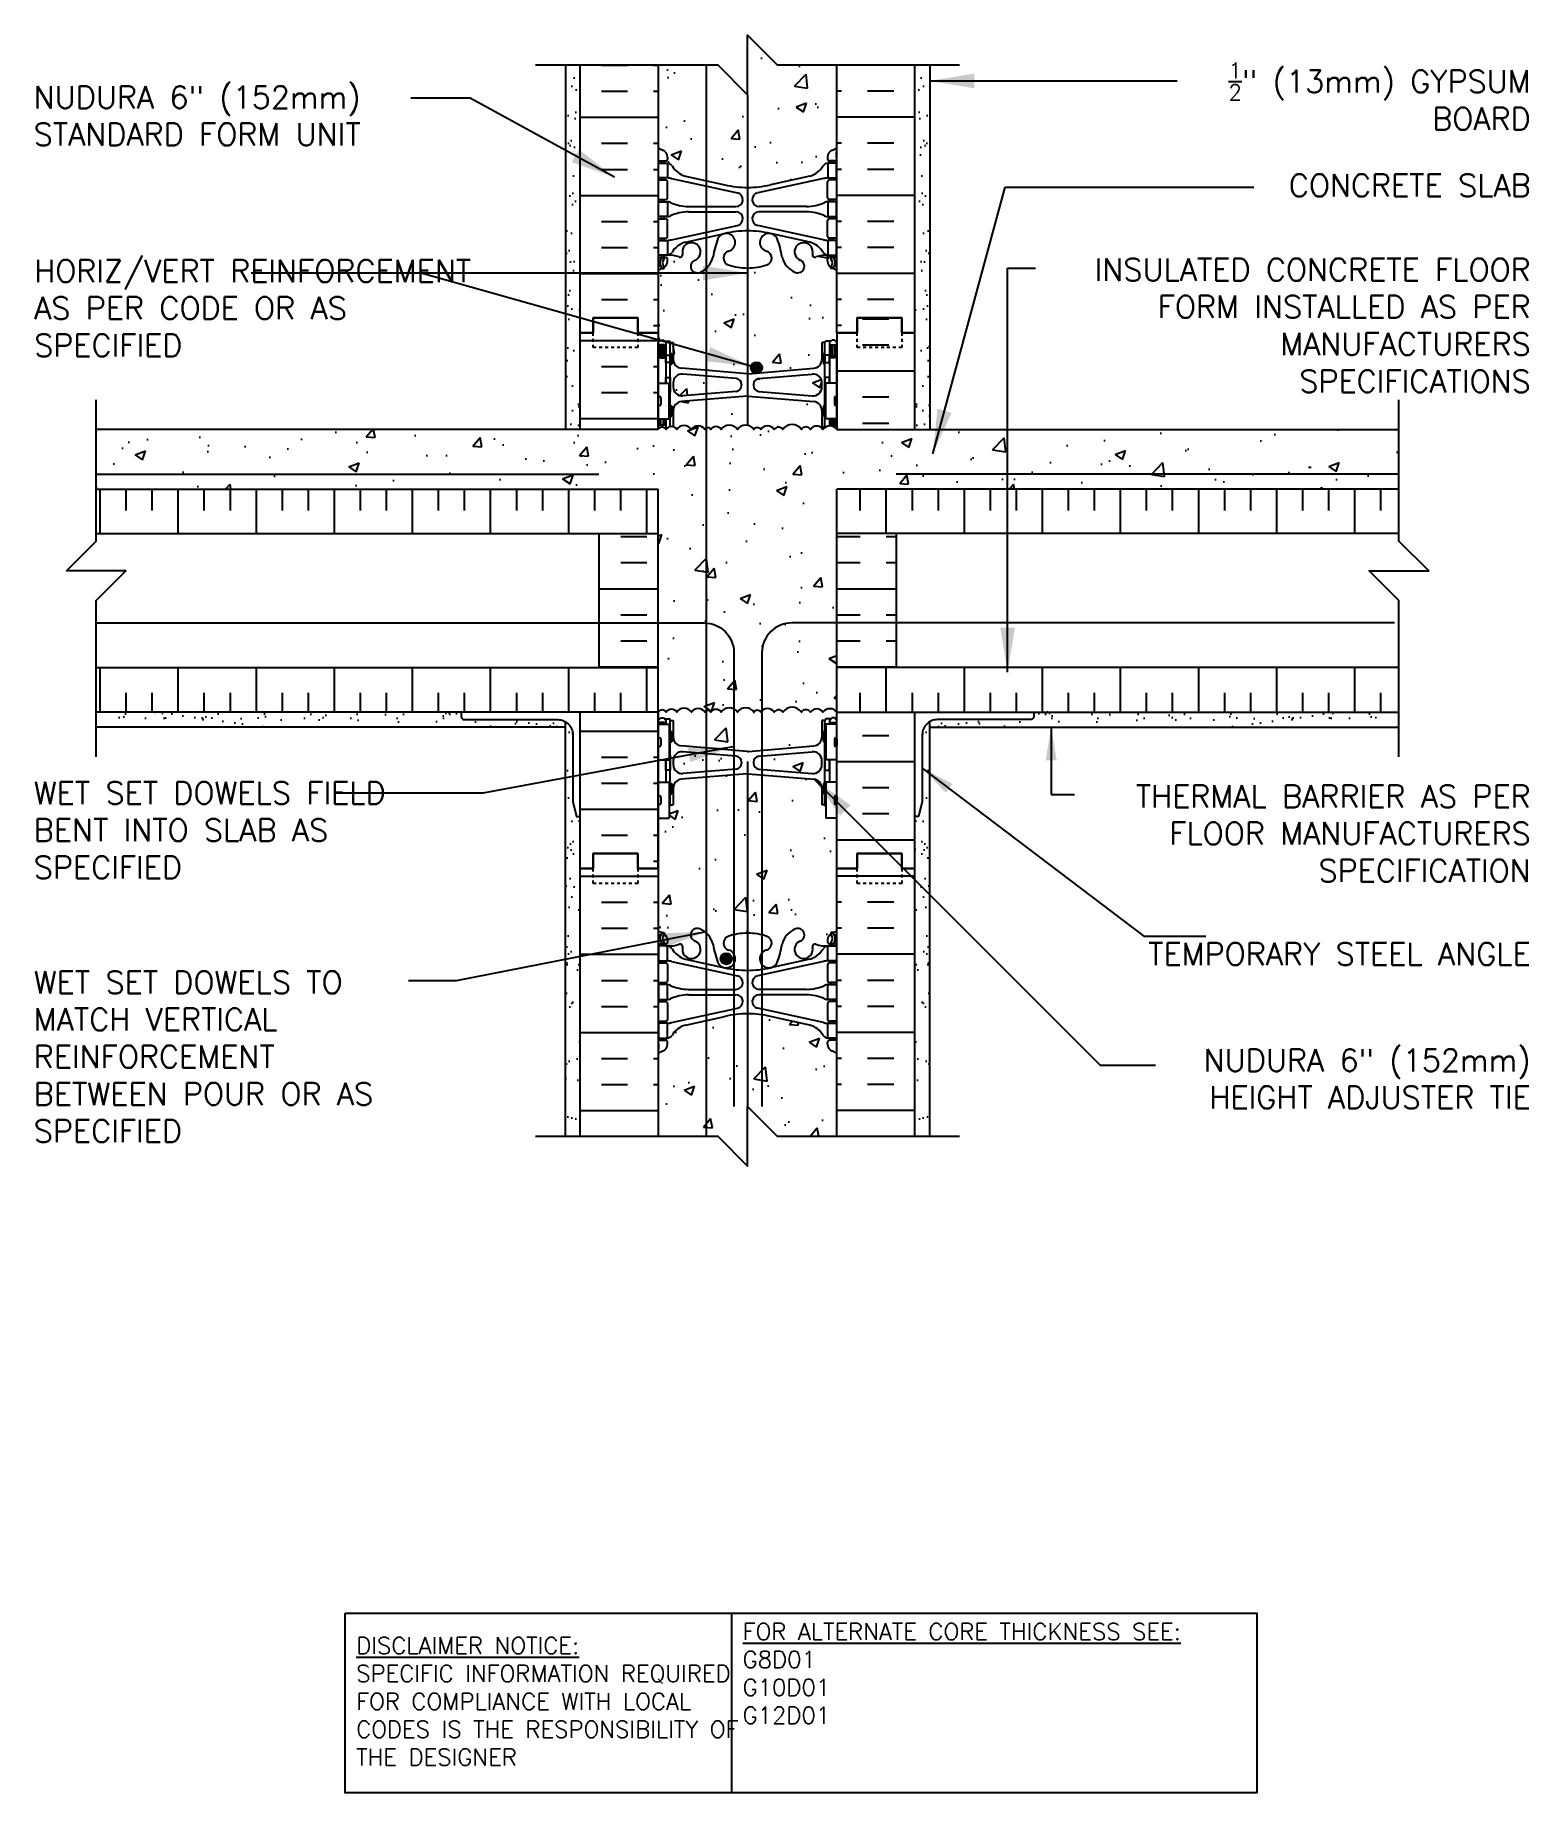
# Model space of a CAD drawing. Header units: inches. Extents: x 172.7 to 222.9, y 86.4 to 145.4.
import ezdxf

# ---------------------------------------------------------------- set-up
doc = ezdxf.new("R2010")
doc.units = ezdxf.units.IN
doc.header["$LTSCALE"] = 0.5
doc.header["$MEASUREMENT"] = 0
doc.linetypes.add('DASHED2', pattern=[0.375, 0.25, -0.125])
for name, color, linetype in [('HATCH', 12, 'Continuous'), ('line25', 2, 'Continuous'), ('LINE3', 3, 'Continuous'), ('LINE50', 5, 'Continuous'), ('LINE9', 9, 'Continuous'), ('TEXT', 4, 'Continuous'), ('Web_Edge', 9, 'Continuous')]:
    doc.layers.add(name, color=color, linetype=linetype)
doc.styles.add('DIM', font='romans.shx', dxfattribs={"width": 0.7})
doc.styles.add('ROMANS', font='romans.shx', dxfattribs={"height": 0.75})
doc.styles.get("Standard").update_dxf_attribs({"font": 'romans.shx', "height": 0.75})
doc.linetypes.add('STEEL', pattern='A,0.5,-0.2,["X",Standard,S=0.1,R=0,X=-0.1,Y=-0.05],-0.1', length=0.8)
doc.dimstyles.new('ext_12', dxfattribs={"dimscale": 12, "dimtxt": 0.09375, "dimasz": 0.09375, "dimexe": 0.09375, "dimexo": 0.0625, "dimgap": 0.0625, "dimtad": 1, "dimdec": 1, "dimzin": 2, "dimdsep": 46, "dimlunit": 4, "dimtxsty": 'DIM', "dimcen": 0.09, "dimdle": 0.09375, "dimclrt": 4, "dimadec": 0, "dimazin": 0, "dimtfac": 1, "dimtdec": 1, "dimtmove": 2, "dimatfit": 3, "dimfxl": 1, "dimfrac": 2, "dimtolj": 1, "dimtzin": 0, "dimarcsym": 0})
doc.dimstyles.new('ext_8', dxfattribs={"dimscale": 8, "dimtxt": 0.09375, "dimasz": 0.09375, "dimexe": 0.09375, "dimexo": 0.0625, "dimgap": 0.0625, "dimtad": 1, "dimdec": 1, "dimzin": 3, "dimdsep": 46, "dimlunit": 4, "dimtxsty": 'DIM', "dimcen": 0.09, "dimdle": 0.09375, "dimclrt": 4, "dimadec": 0, "dimazin": 0, "dimtfac": 1, "dimtdec": 1, "dimtmove": 2, "dimatfit": 3, "dimfxl": 1, "dimfrac": 2, "dimtolj": 1, "dimtzin": 0, "dimarcsym": 0})
pattern_1 = [(37.5, (4.52925, -10.23346), (-0.0314967, 0.963412), [0, -0.76, 0, -0.85, 0, -0.8125]), (7.5, (4.5293, -10.2335), (0.8848884, 1.411073), [0, -0.41, 0, -0.685, 0, -0.2625]), (327.5, (3.91425, -10.2335), (1.557071, 0.0028295), [0, -0.25, 0, -0.9, 0, -1.175]), (317.5, (3.9143, -10.2335), (1.503063, 0.438838), [0, -0.125, 0, -0.59, 0, -0.675])]
pattern_2 = [(142.5, (388.7947, -10.23346), (0.0314967, 0.963412), [0, -0.76, 0, -0.85, 0, -0.8125]), (172.5, (388.7947, -10.2335), (-0.8848884, 1.411073), [0, -0.41, 0, -0.685, 0, -0.2625]), (212.5, (389.4097, -10.2335), (-1.557071, 0.0028295), [0, -0.25, 0, -0.9, 0, -1.175]), (222.5, (389.4097, -10.2335), (-1.503063, 0.438838), [0, -0.125, 0, -0.59, 0, -0.675])]

msp = doc.modelspace()

# ---------------------------------------------------------------- texts
at = {"layer": 'TEXT', "char_height": 0.75, "style": 'ROMANS'}
for s, insert, width, attachment_point in [('\\A1; {\\H0.7x;\\S1/2;}" (13mm) GYPSUM BOARD', (222.989, 143.371), 12.17415, 6), ('NUDURA 6" (152mm) STANDARD FORM UNIT', (172.667, 142.716), 13.9131, 4), ('\\A1;CONCRETE SLAB', (222.989, 140.379), 12.17415, 6), ('HORIZ/VERT REINFORCEMENT AS PER CODE OR AS SPECIFIED', (172.683, 136.254), 16.22436, 4), ('INSULATED CONCRETE FLOOR FORM INSTALLED AS PER MANUFACTURERS SPECIFICATIONS', (222.989, 135.674), 17.62644, 6), ('WET SET DOWELS FIELD BENT INTO SLAB AS SPECIFIED', (172.669, 118.715), 13.18701, 4), ('THERMAL BARRIER AS PER FLOOR MANUFACTURERS SPECIFICATION', (222.989, 118.602), 17.24655, 6), ('TEMPORARY STEEL ANGLE', (222.989, 114.554), 14.14028, 6), ('WET SET DOWELS TO MATCH VERTICAL REINFORCEMENT BETWEEN POUR OR AS SPECIFIED', (172.669, 111.102), 13.18701, 4), ('NUDURA 6" (152mm) HEIGHT ADJUSTER TIE', (222.989, 110.358), 13.73552, 6)]:
    msp.add_mtext(s, dxfattribs=dict(at, insert=insert, width=width, attachment_point=attachment_point))
at = {"layer": 'TEXT', "char_height": 0.5625, "attachment_point": 4}
for s, insert, width in [('{\\LDISCLAIMER NOTICE:}\\PSPECIFIC INFORMATION REQUIRED FOR COMPLIANCE WITH LOCAL CODES IS THE RESPONSIBILITY OF THE DESIGNER', (183.507, 89.438), 14.00235), ('{\\LFOR ALTERNATE CORE THICKNESS SEE:\\P}G8D01\\PG10D01\\PG12D01', (196.499, 90.378), 23.33295)]:
    msp.add_mtext(s, dxfattribs=dict(at, insert=insert, width=width))

# ---------------------------------------------------------------- hatches: boundary and pattern name
at = {"layer": 'HATCH'}
h = msp.add_hatch(dxfattribs=at)
h.set_pattern_fill('AR-CONC', color=256, scale=0.5)
h.set_pattern_definition([(50, (0, 0), (3.5863, -0.31376), [0.375, -4.125]), (355, (0, 0), (-0.693757, 3.76096), [0.3, -3.3]), (100.4514, (0.299, -0.026), (2.892544, 3.4472), [0.3187, -3.50571]), (46.1842, (0, 1), (5.33621, -0.8276), [0.5625, -6.1875]), (96.6356, (0.4447, 0.931), (4.67331, 4.87059), [0.47805, -5.25857]), (351.1842, (0, 1), (4.67331, 4.87059), [0.45, -4.95]), (21, (0.5, 0.75), (2.984535, -2.013094), [0.375, -4.125]), (326, (0.5, 0.75), (1.216577, 3.62575), [0.3, -3.3]), (71.4514, (0.7487, 0.5822), (4.20111, 1.612656), [0.3187, -3.50571]), (37.5, (0, 0), (0.060799, 1.664469), [0, -3.26, 0, -3.35, 0, -3.3125]), (7.5, (0, 0), (1.315348, 1.972059), [0, -1.91, 0, -3.185, 0, -1.2625]), (327.5, (-1.115, 0), (2.669112, -0.1127744), [0, -1.25, 0, -3.9, 0, -5.175]), (317.5, (-1.615, 0), (2.91593, 0.500525), [0, -1.625, 0, -2.59, 0, -3.675])])
h.paths.add_polyline_path([(199.662, 111.208, 0.082415), (199.519, 111.287, -0.317837), (199.352, 111.523), (199.352, 111.59, -0.414214), (199.414, 111.653), (199.462, 111.653), (199.462, 111.723), (199.357, 111.723, -0.188973), (199.201, 111.817, 0.196323), (198.752, 112.164), (197.43, 112.454, 0.057795), (196.662, 112.543, 0.057795), (195.894, 112.454), (194.572, 112.164, 0.196323), (194.123, 111.817, -0.188973), (193.967, 111.723), (193.862, 111.723), (193.862, 111.653), (193.909, 111.653, -0.414214), (193.972, 111.59), (193.972, 111.523, -0.317837), (193.805, 111.287, 0.082415), (193.662, 111.208), (193.662, 108.426), (195.662, 108.426), (196.662, 107.426), (196.662, 109.426), (197.662, 108.426), (199.662, 108.426)])
h.paths.add_polyline_path([(199.662, 117.426), (199.662, 119.121), (199.297, 119.121), (199.297, 119.516, -0.327813), (199.262, 119.563), (199.162, 119.563), (199.162, 120.124, 0.390098), (198.887, 120.423), (196.679, 120.607, 0.04154), (196.645, 120.607), (194.437, 120.423, 0.390098), (194.162, 120.124), (194.162, 119.563), (194.062, 119.563, -0.327813), (194.027, 119.516), (194.027, 119.121), (193.662, 119.121), (193.662, 117.426), (193.662, 115.337, 0.064398), (193.772, 115.271), (193.862, 115.271), (193.862, 115.23, -0.249069), (193.972, 115.023), (193.972, 114.955, -0.414214), (193.909, 114.893), (193.862, 114.893), (193.862, 114.823), (193.967, 114.823, 0.10046), (194.361, 114.88, -0.601435), (194.48, 114.775, 2.182095), (194.89, 114.988, -1), (195.054, 115.396, -0.24438), (195.502, 114.875, 0.053157), (195.668, 114.261, 0.223253), (195.868, 114.097), (195.888, 114.092, 0.955472), (196.026, 114.686, -0.735593), (196.013, 115.144, -0.082755), (196.662, 115.252, -0.082755), (197.311, 115.144, -0.735593), (197.298, 114.686, 0.955472), (197.436, 114.092), (197.456, 114.097, 0.223253), (197.656, 114.261, 0.053157), (197.822, 114.875, -0.24438), (198.27, 115.396, -1), (198.434, 114.988, 2.182095), (198.844, 114.775, -0.601435), (198.963, 114.88, 0.10046), (199.357, 114.823), (199.462, 114.823), (199.462, 114.893), (199.414, 114.893, -0.414214), (199.352, 114.955), (199.352, 115.023, -0.249069), (199.462, 115.23), (199.462, 115.271), (199.552, 115.271, 0.064398), (199.662, 115.337)])
h.paths.add_polyline_path([(199.162, 122.403), (199.262, 122.403, -0.414214), (199.312, 122.453), (199.462, 122.453), (199.492, 122.483), (199.582, 122.483), (199.662, 122.403), (199.662, 122.676, 0.498459), (199.196, 122.681, 0.520567), (198.776, 122.681, 0.520567), (198.47, 122.681, 0.520567), (197.849, 122.681, 0.520567), (197.558, 122.681, 0.520567), (197.103, 122.681, 0.520567), (196.875, 122.681, 0.520567), (196.32, 122.681, 0.520567), (195.774, 122.681, 0.520567), (195.428, 122.681, 0.520567), (195.228, 122.681, 0.520567), (194.773, 122.681, 0.520567), (194.282, 122.681, 0.520567), (193.927, 122.681, 0.566126), (193.662, 122.676), (193.662, 122.403), (193.742, 122.483), (193.832, 122.483), (193.862, 122.453), (194.012, 122.453, -0.414214), (194.062, 122.403), (194.162, 122.403), (194.162, 121.842, 0.390098), (194.437, 121.543), (196.645, 121.36, 0.04154), (196.679, 121.36), (198.887, 121.543, 0.390098), (199.162, 121.842)])
h.paths.add_polyline_path([(199.662, 124.176), (199.662, 128.676), (199.662, 130.176), (218.558, 130.176), (218.558, 132.176), (199.662, 132.176), (199.662, 132.181, 0.48966), (199.196, 132.181, 0.520567), (198.776, 132.181, 0.520567), (198.47, 132.181, 0.520567), (197.849, 132.181, 0.520567), (197.558, 132.181, 0.520567), (197.103, 132.181, 0.520567), (196.875, 132.181, 0.520567), (196.32, 132.181, 0.520567), (195.774, 132.181, 0.520567), (195.428, 132.181, 0.520567), (195.228, 132.181, 0.520567), (194.773, 132.181, 0.520567), (194.282, 132.181, 0.520567), (193.927, 132.181, 0.50369), (193.662, 132.193), (193.662, 132.176), (174.766, 132.176), (174.766, 130.176), (193.662, 130.176), (193.662, 128.676), (193.662, 124.176), (193.662, 122.676, -0.566126), (193.927, 122.681, -0.520567), (194.282, 122.681, -0.520567), (194.773, 122.681, -0.520567), (195.228, 122.681, -0.520567), (195.428, 122.681, -0.520567), (195.774, 122.681, -0.520567), (196.32, 122.681, -0.520567), (196.875, 122.681, -0.520567), (197.103, 122.681, -0.520567), (197.558, 122.681, -0.520567), (197.849, 122.681, -0.520567), (198.47, 122.681, -0.520567), (198.776, 122.681, -0.520567), (199.196, 122.681, -0.498459), (199.662, 122.676)])
h.paths.add_polyline_path([(196.279, 121.2), (194.487, 121.349, 0.438748), (194.162, 121.05), (194.162, 120.916, 0.438748), (194.487, 120.617), (196.279, 120.766, 0.390098), (196.462, 120.966), (196.462, 121.001, 0.390098)])
h.paths.add_polyline_path([(199.162, 121.05, 0.438748), (198.837, 121.349), (197.045, 121.2, 0.390098), (196.862, 121.001), (196.862, 120.966, 0.390098), (197.045, 120.766), (198.837, 120.617, 0.438748), (199.162, 120.916)])
h.paths.add_polyline_path([(198.887, 133.114), (196.679, 133.298, 0.04154), (196.645, 133.298), (194.437, 133.114, 0.390098), (194.162, 132.815), (194.162, 132.265, -0.174031), (194.282, 132.181, -0.520567), (194.773, 132.181, -0.520567), (195.228, 132.181, -0.520567), (195.428, 132.181, -0.520567), (195.774, 132.181, -0.520567), (196.32, 132.181, -0.520567), (196.875, 132.181, -0.520567), (197.103, 132.181, -0.520567), (197.558, 132.181, -0.520567), (197.849, 132.181, -0.520567), (198.47, 132.181, -0.520567), (198.776, 132.181, -0.520567), (199.196, 132.181, -0.078736), (199.263, 132.244, -0.051575), (199.262, 132.254), (199.162, 132.254), (199.162, 132.815, 0.390098)])
h.paths.add_polyline_path([(199.162, 133.741, 0.438748), (198.837, 134.04), (197.045, 133.891, 0.390098), (196.862, 133.692), (196.862, 133.656, 0.390098), (197.045, 133.457), (198.837, 133.308, 0.438748), (199.162, 133.607)])
h.paths.add_polyline_path([(196.462, 133.656), (196.462, 133.692, 0.390098), (196.279, 133.891), (194.487, 134.04, 0.438748), (194.162, 133.741), (194.162, 133.607, 0.438748), (194.487, 133.308), (196.279, 133.457, 0.390098)])
h.paths.add_polyline_path([(199.662, 137.515, 0.064398), (199.552, 137.581), (199.462, 137.581), (199.462, 137.623, -0.249069), (199.352, 137.83), (199.352, 137.898, -0.414214), (199.414, 137.96), (199.462, 137.96), (199.462, 138.03), (199.357, 138.03, 0.10046), (198.963, 137.973, -0.601435), (198.844, 138.078, 2.182095), (198.434, 137.865, -1), (198.27, 137.456, -0.24438), (197.822, 137.977, 0.053157), (197.656, 138.591, 0.223253), (197.456, 138.756), (197.436, 138.76, 0.955472), (197.298, 138.167, -0.735593), (197.311, 137.709, -0.082755), (196.662, 137.601, -0.082755), (196.013, 137.709, -0.735593), (196.026, 138.167, 0.955472), (195.888, 138.76), (195.868, 138.756, 0.223253), (195.668, 138.591, 0.053157), (195.502, 137.977, -0.24438), (195.054, 137.456, -1), (194.89, 137.865, 2.182095), (194.48, 138.078, -0.601435), (194.361, 137.973, 0.10046), (193.967, 138.03), (193.862, 138.03), (193.862, 137.96), (193.909, 137.96, -0.414214), (193.972, 137.898), (193.972, 137.83, -0.249069), (193.862, 137.623), (193.862, 137.581), (193.772, 137.581, 0.064398), (193.662, 137.515), (193.662, 135.426), (193.662, 135.094), (193.742, 135.174), (193.832, 135.174), (193.862, 135.144), (194.012, 135.144, -0.414214), (194.062, 135.094), (194.162, 135.094), (194.162, 134.533, 0.390098), (194.437, 134.234), (196.645, 134.05, 0.04154), (196.679, 134.05), (198.887, 134.234, 0.390098), (199.162, 134.533), (199.162, 135.094), (199.262, 135.094, -0.414214), (199.312, 135.144), (199.462, 135.144), (199.492, 135.174), (199.582, 135.174), (199.662, 135.094), (199.662, 135.426)])
h.paths.add_polyline_path([(199.352, 141.263), (199.352, 141.33, -0.317837), (199.519, 141.566, 0.082415), (199.662, 141.645), (199.662, 144.426), (197.662, 144.426), (196.662, 145.426), (196.662, 143.426), (195.662, 144.426), (193.662, 144.426), (193.662, 141.645, 0.082415), (193.805, 141.566, -0.317837), (193.972, 141.33), (193.972, 141.263, -0.414214), (193.909, 141.2), (193.862, 141.2), (193.862, 141.13), (193.967, 141.13, -0.188973), (194.123, 141.035, 0.196323), (194.572, 140.689), (195.894, 140.399, 0.057795), (196.662, 140.309, 0.057795), (197.43, 140.399), (198.752, 140.689, 0.196323), (199.201, 141.035, -0.188973), (199.357, 141.13), (199.462, 141.13), (199.462, 141.2), (199.414, 141.2, -0.414214)])
h = msp.add_hatch(dxfattribs=at)
h.set_pattern_fill('AR-SAND', color=256, scale=0.5, style=0)
h.set_pattern_definition(pattern_2)
h.paths.add_polyline_path([(191.037, 132.176), (190.537, 132.176), (190.537, 144.426), (191.037, 144.426), (191.037, 135.426)])
h = msp.add_hatch(dxfattribs=at)
h.set_pattern_fill('AR-SAND', color=256, scale=0.5, style=0)
h.set_pattern_definition(pattern_1)
h.paths.add_polyline_path([(202.287, 132.176), (202.787, 132.176), (202.787, 144.426), (202.287, 144.426), (202.287, 135.426)])
h = msp.add_hatch(dxfattribs=at)
h.set_pattern_fill('INSUL', color=256, scale=7, style=0)
h.set_pattern_definition([(0, (-2732.4996, -279.5832), (0, 2.625), []), (0, (-2732.4996, -278.7082), (0, 2.625), [0.875, -0.875]), (0, (-2732.4996, -277.8332), (0, 2.625), [0.875, -0.875])])
h.paths.add_polyline_path([(193.662, 122.676), (191.037, 122.676), (191.037, 117.426), (191.474, 117.426), (191.474, 117.926), (192.974, 117.926), (192.974, 117.426), (193.662, 117.426)])
h.paths.add_polyline_path([(191.037, 132.176), (193.662, 132.176), (193.662, 135.426), (192.974, 135.426), (192.974, 135.926), (191.474, 135.926), (191.474, 135.426), (191.037, 135.426)])
h = msp.add_hatch(dxfattribs=at)
h.set_pattern_fill('INSUL', color=256, scale=7, style=0)
h.set_pattern_definition([(0, (4.5293, -10.2335), (0, 2.625), []), (0, (4.5293, -9.3585), (0, 2.625), [0.875, -0.875]), (0, (4.5293, -8.4835), (0, 2.625), [0.875, -0.875])])
h.paths.add_polyline_path([(202.287, 135.426), (201.849, 135.426), (201.849, 135.926), (200.349, 135.926), (200.349, 135.426), (199.662, 135.426), (199.662, 132.176), (202.287, 132.176)])
h.paths.add_polyline_path([(202.287, 122.676), (199.662, 122.676), (199.662, 117.426), (200.349, 117.426), (200.349, 117.926), (201.849, 117.926), (201.849, 117.426), (202.287, 117.426)])
h = msp.add_hatch(dxfattribs=at)
h.set_pattern_fill('AR-CONC', color=256, scale=0.5, style=0)
h.set_pattern_definition([(50, (1.3649, -11.8154), (3.5863, -0.31376), [0.375, -4.125]), (355, (1.365, -11.8154), (-0.693757, 3.76096), [0.3, -3.3]), (100.4514, (1.6637, -11.8416), (2.892547, 3.4472), [0.3187, -3.50571]), (46.1842, (1.365, -10.8154), (5.336205, -0.827595), [0.5625, -6.1875]), (96.6356, (1.8095, -10.8844), (4.67331, 4.87059), [0.47805, -5.25856]), (351.1842, (1.365, -10.8154), (4.67331, 4.87059), [0.45, -4.95]), (21, (1.8649, -11.0654), (2.984535, -2.013094), [0.375, -4.125]), (326, (1.865, -11.0654), (1.216577, 3.62575), [0.3, -3.3]), (71.4514, (2.1136, -11.2332), (4.201113, 1.612652), [0.3187, -3.50571]), (37.5, (1.3649, -11.8154), (0.060799, 1.664469), [0, -3.26, 0, -3.35, 0, -3.3125]), (7.5, (1.3649, -11.8154), (1.315348, 1.972059), [0, -1.91, 0, -3.185, 0, -1.2625]), (327.5, (0.2499, -11.8154), (2.669112, -0.112774), [0, -1.25, 0, -3.9, 0, -5.175]), (317.5, (-0.2501, -11.8154), (2.91593, 0.500525), [0, -1.625, 0, -2.59, 0, -3.675])])
h.paths.add_polyline_path([(197.964, 133.381), (197.964, 133.967), (197.045, 133.891, 0.390098), (196.862, 133.692), (196.862, 133.656, 0.390098), (197.045, 133.457)])
h = msp.add_hatch(dxfattribs=at)
h.set_pattern_fill('INSUL', color=256, scale=7, angle=90, style=0)
h.set_pattern_definition([(90, (27.9002, -7.0497), (-2.625, 2e-16), []), (90, (27.0252, -7.0497), (-2.625, 2e-16), [0.875, -0.875]), (90, (26.1502, -7.0497), (-2.625, 2e-16), [0.875, -0.875])])
h.paths.add_polyline_path([(174.766, 130.176), (193.662, 130.176), (193.662, 128.676), (174.766, 128.676)])
h.paths.add_polyline_path([(174.766, 122.676), (174.766, 124.176), (193.662, 124.176), (193.662, 122.676)])
h = msp.add_hatch(dxfattribs=at)
h.set_pattern_fill('INSUL', color=256, scale=7, angle=90, style=0)
h.set_pattern_definition([(90, (1.825, -7.0497), (-2.625, 2e-16), []), (90, (0.95, -7.0497), (-2.625, 2e-16), [0.875, -0.875]), (90, (0.075, -7.0497), (-2.625, 2e-16), [0.875, -0.875])])
h.paths.add_polyline_path([(218.558, 130.176), (199.662, 130.176), (199.662, 128.676), (218.558, 128.676)])
h.paths.add_polyline_path([(218.558, 122.676), (218.558, 124.176), (199.662, 124.176), (199.662, 122.676)])
h = msp.add_hatch(dxfattribs=at)
h.set_pattern_fill('INSUL', color=256, scale=7)
h.set_pattern_definition([(0, (27.9002, -7.0497), (0, 2.625), []), (0, (27.9002, -6.1747), (0, 2.625), [0.875, -0.875]), (0, (27.9002, -5.2997), (0, 2.625), [0.875, -0.875])])
h.paths.add_polyline_path([(191.662, 125.676), (193.662, 125.676), (193.662, 124.176), (191.662, 124.176)])
h.paths.add_polyline_path([(191.662, 128.676), (193.662, 128.676), (193.662, 125.676), (191.662, 125.676)])
h = msp.add_hatch(dxfattribs=at)
h.set_pattern_fill('INSUL', color=256, scale=7)
h.set_pattern_definition([(0, (1.825, -7.0497), (0, 2.625), []), (0, (1.825, -6.1747), (0, 2.625), [0.875, -0.875]), (0, (1.825, -5.2997), (0, 2.625), [0.875, -0.875])])
h.paths.add_polyline_path([(201.662, 125.676), (199.662, 125.676), (199.662, 124.176), (201.662, 124.176)])
h.paths.add_polyline_path([(201.662, 128.676), (199.662, 128.676), (199.662, 125.676), (201.662, 125.676)])
h = msp.add_hatch(dxfattribs=at)
h.set_pattern_fill('AR-SAND', color=256, scale=0.5, style=0)
h.set_pattern_definition([(142.5, (391.9591, -11.81545), (0.0314967, 0.963412), [0, -0.76, 0, -0.85, 0, -0.8125]), (172.5, (391.9591, -11.8154), (-0.8848884, 1.411073), [0, -0.41, 0, -0.685, 0, -0.2625]), (212.5, (392.5741, -11.81545), (-1.557071, 0.0028295), [0, -0.25, 0, -0.9, 0, -1.175]), (222.5, (392.5741, -11.8154), (-1.503063, 0.438838), [0, -0.125, 0, -0.59, 0, -0.675])])
h.paths.add_polyline_path([(174.766, 122.676), (174.766, 122.176), (190.537, 122.176), (190.537, 122.359, 0.131652), (190.287, 122.426), (187.162, 122.426, -0.414214), (187.037, 122.551), (187.037, 122.676)])
h = msp.add_hatch(dxfattribs=at)
h.set_pattern_fill('AR-SAND', color=256, scale=0.5, style=0)
h.set_pattern_definition(pattern_2)
h.paths.add_polyline_path([(190.537, 122.359, -0.267949), (190.787, 121.926), (190.787, 119.676), (190.912, 119.176), (191.037, 119.176), (191.037, 117.426), (191.037, 108.426), (190.537, 108.426)])
h = msp.add_hatch(dxfattribs=at)
h.set_pattern_fill('AR-SAND', color=256, scale=0.5, style=0)
h.set_pattern_definition(pattern_1)
h.paths.add_polyline_path([(202.787, 122.359, 0.267949), (202.537, 121.926), (202.537, 119.676), (202.412, 119.176), (202.287, 119.176), (202.287, 117.426), (202.287, 108.426), (202.787, 108.426)])
h = msp.add_hatch(dxfattribs=at)
h.set_pattern_fill('AR-SAND', color=256, scale=0.5, style=0)
h.set_pattern_definition([(37.5, (1.36485, -11.81545), (-0.0314967, 0.963412), [0, -0.76, 0, -0.85, 0, -0.8125]), (7.5, (1.3649, -11.8154), (0.8848884, 1.411073), [0, -0.41, 0, -0.685, 0, -0.2625]), (327.5, (0.74985, -11.81545), (1.557071, 0.0028295), [0, -0.25, 0, -0.9, 0, -1.175]), (317.5, (0.7499, -11.8154), (1.503063, 0.438838), [0, -0.125, 0, -0.59, 0, -0.675])])
h.paths.add_polyline_path([(206.287, 122.676), (206.287, 122.551, -0.414214), (206.162, 122.426), (203.037, 122.426, 0.131652), (202.787, 122.359), (202.787, 122.176), (218.558, 122.176), (218.558, 122.676)])
at = {"layer": 'LINE3'}
for points in [[(197.151, 134.25, 1), (196.776, 134.25, 1)], [(196.131, 114.392, 1), (195.756, 114.392, 1)]]:
    msp.add_hatch(color=256, dxfattribs=at).paths.add_polyline_path(points)

# ---------------------------------------------------------------- linework, layer by layer
at = {"layer": 'HATCH'}
for p, q in [((191.75, 144.417), (192.625, 144.417)), ((193.5, 144.417), (193.662, 144.417)), ((199.824, 144.417), (199.662, 144.417)), ((201.574, 144.417), (200.699, 144.417)), ((191.75, 143.542), (192.625, 143.542)), ((193.5, 143.542), (193.662, 143.542)), ((199.824, 143.542), (199.662, 143.542)), ((201.574, 143.542), (200.699, 143.542)), ((191.037, 142.667), (193.662, 142.667)), ((202.287, 142.667), (199.662, 142.667)), ((191.75, 141.792), (192.625, 141.792)), ((193.5, 141.792), (193.662, 141.792)), ((199.824, 141.792), (199.662, 141.792)), ((201.574, 141.792), (200.699, 141.792)), ((191.75, 140.917), (192.625, 140.917)), ((193.5, 140.917), (193.662, 140.917)), ((199.824, 140.917), (199.662, 140.917)), ((201.574, 140.917), (200.699, 140.917)), ((191.037, 140.042), (193.662, 140.042)), ((202.287, 140.042), (199.662, 140.042)), ((191.75, 139.167), (192.625, 139.167)), ((193.5, 139.167), (193.662, 139.167)), ((199.824, 139.167), (199.662, 139.167)), ((201.574, 139.167), (200.699, 139.167)), ((191.75, 138.292), (192.625, 138.292)), ((193.5, 138.292), (193.662, 138.292)), ((199.824, 138.292), (199.662, 138.292)), ((201.574, 138.292), (200.699, 138.292)), ((191.037, 137.417), (193.662, 137.417)), ((202.287, 137.417), (199.662, 137.417)), ((191.75, 136.542), (192.625, 136.542)), ((193.5, 136.542), (193.662, 136.542)), ((199.824, 136.542), (199.662, 136.542)), ((201.574, 136.542), (200.699, 136.542)), ((193.5, 135.667), (193.662, 135.667)), ((199.824, 135.667), (199.662, 135.667)), ((174.766, 128.676), (193.662, 128.676)), ((218.558, 128.676), (199.662, 128.676)), ((174.766, 124.176), (193.662, 124.176)), ((218.558, 124.176), (199.662, 124.176)), ((178.103, 122.676), (178.077, 122.703)), ((180.932, 122.676), (180.905, 122.703)), ((186.588, 122.676), (186.562, 122.703)), ((203.907, 122.676), (203.933, 122.703)), ((206.736, 122.676), (206.762, 122.703)), ((212.392, 122.676), (212.419, 122.703)), ((215.221, 122.676), (215.247, 122.703)), ((191.037, 117.167), (193.662, 117.167)), ((202.287, 117.167), (199.662, 117.167)), ((191.75, 116.292), (192.625, 116.292)), ((193.5, 116.292), (193.662, 116.292)), ((199.824, 116.292), (199.662, 116.292)), ((201.574, 116.292), (200.699, 116.292)), ((191.75, 115.417), (192.625, 115.417)), ((193.5, 115.417), (193.662, 115.417)), ((199.824, 115.417), (199.662, 115.417)), ((201.574, 115.417), (200.699, 115.417)), ((191.037, 114.542), (193.662, 114.542)), ((202.287, 114.542), (199.662, 114.542)), ((191.75, 113.667), (192.625, 113.667)), ((193.5, 113.667), (193.662, 113.667)), ((199.824, 113.667), (199.662, 113.667)), ((201.574, 113.667), (200.699, 113.667)), ((191.75, 112.792), (192.625, 112.792)), ((193.5, 112.792), (193.662, 112.792)), ((199.824, 112.792), (199.662, 112.792)), ((201.574, 112.792), (200.699, 112.792)), ((191.037, 111.917), (193.662, 111.917)), ((202.287, 111.917), (199.662, 111.917)), ((191.75, 111.042), (192.625, 111.042)), ((193.5, 111.042), (193.662, 111.042)), ((199.824, 111.042), (199.662, 111.042)), ((201.574, 111.042), (200.699, 111.042)), ((191.75, 110.167), (192.625, 110.167)), ((193.5, 110.167), (193.662, 110.167)), ((199.824, 110.167), (199.662, 110.167)), ((201.574, 110.167), (200.699, 110.167)), ((191.037, 109.292), (193.662, 109.292)), ((202.287, 109.292), (199.662, 109.292))]:
    msp.add_line(p, q, dxfattribs=at)
for points in [[(199.662, 132.181, 0.48966), (199.196, 132.181, 0.520567), (198.776, 132.181, 0.520567), (198.47, 132.181, 0.520567), (197.849, 132.181, 0.520567), (197.558, 132.181, 0.520567), (197.103, 132.181, 0.520567), (196.875, 132.181, 0.520567), (196.32, 132.181, 0.520567), (195.774, 132.181, 0.520567), (195.428, 132.181, 0.520567), (195.228, 132.181, 0.520567), (194.773, 132.181, 0.520567), (194.282, 132.181, 0.520567), (193.927, 132.181, 0.50369), (193.662, 132.193)], [(199.662, 122.676, 0.498459), (199.196, 122.681, 0.520567), (198.776, 122.681, 0.520567), (198.47, 122.681, 0.520567), (197.849, 122.681, 0.520567), (197.558, 122.681, 0.520567), (197.103, 122.681, 0.520567), (196.875, 122.681, 0.520567), (196.32, 122.681, 0.520567), (195.774, 122.681, 0.520567), (195.428, 122.681, 0.520567), (195.228, 122.681, 0.520567), (194.773, 122.681, 0.520567), (194.282, 122.681, 0.520567), (193.927, 122.681, 0.566126), (193.662, 122.676)]]:
    msp.add_lwpolyline(points, format="xyb", dxfattribs=at)
at = {"layer": 'line25'}
for p, q in [((193.662, 144.426), (193.662, 135.426)), ((199.662, 135.426), (199.662, 144.426)), ((193.662, 135.426), (193.662, 132.176)), ((199.662, 135.426), (199.662, 132.176)), ((193.662, 133.731), (194.027, 133.731)), ((194.027, 132.531), (194.027, 133.731)), ((199.662, 133.731), (199.297, 133.731)), ((199.297, 132.531), (199.297, 133.731)), ((193.662, 132.531), (194.027, 132.531)), ((199.662, 132.531), (199.297, 132.531)), ((193.662, 132.176), (174.766, 132.176)), ((199.662, 132.176), (218.558, 132.176)), ((174.766, 130.176), (193.662, 130.176)), ((193.662, 128.676), (193.662, 130.176)), ((218.558, 130.176), (199.662, 130.176)), ((199.662, 128.676), (199.662, 130.176)), ((193.662, 122.676), (193.662, 124.176)), ((199.662, 122.676), (199.662, 124.176)), ((193.662, 122.676), (174.766, 122.676)), ((193.662, 122.676), (193.662, 117.426)), ((193.662, 117.426), (193.662, 122.676)), ((193.662, 122.271), (194.027, 122.271)), ((194.027, 122.271), (194.027, 121.071)), ((199.297, 122.271), (199.297, 121.071)), ((199.662, 122.271), (199.297, 122.271)), ((199.662, 117.426), (199.662, 122.676)), ((199.662, 122.676), (218.558, 122.676)), ((193.662, 121.071), (194.027, 121.071)), ((199.662, 121.071), (199.297, 121.071)), ((193.662, 120.321), (194.027, 120.321)), ((194.027, 120.321), (194.027, 119.121)), ((199.662, 120.321), (199.297, 120.321)), ((199.297, 120.321), (199.297, 119.121)), ((193.662, 119.121), (194.027, 119.121)), ((199.662, 119.121), (199.297, 119.121)), ((193.662, 117.426), (193.662, 108.426)), ((199.662, 108.426), (199.662, 117.426))]:
    msp.add_line(p, q, dxfattribs=at)
at = {"layer": 'LINE3'}
for p, q in [((195.272, 144.426), (195.272, 108.426)), ((196.662, 143.426), (196.662, 132.319)), ((196.661, 121.017), (196.661, 109.426))]:
    msp.add_line(p, q, dxfattribs=at)
at = {"layer": 'LINE3', "linetype": 'STEEL'}
for p, q in [((174.766, 130.676), (191.662, 130.676)), ((218.558, 130.676), (201.662, 130.676))]:
    msp.add_line(p, q, dxfattribs=at)
at = {"layer": 'LINE3'}
for points in [[(174.766, 125.676), (195.204, 125.676, -0.414214), (196.204, 124.676), (196.204, 109.427)], [(218.411, 125.676), (198.147, 125.676, 0.414214), (197.147, 124.676), (197.147, 109.427)]]:
    msp.add_lwpolyline(points, format="xyb", dxfattribs=at)
for centre in [(196.964, 134.25), (195.944, 114.392)]:
    msp.add_circle(centre, 0.188, dxfattribs=at)
at = {"layer": 'LINE50'}
for p, q in [((191.037, 135.426), (191.037, 144.426)), ((202.287, 135.426), (202.287, 144.426)), ((191.037, 132.176), (191.037, 135.426)), ((202.287, 132.176), (202.287, 135.426)), ((191.037, 117.426), (191.037, 122.676)), ((202.287, 117.426), (202.287, 122.676)), ((191.037, 108.426), (191.037, 117.426)), ((202.287, 108.426), (202.287, 117.426))]:
    msp.add_line(p, q, dxfattribs=at)
for points in [[(191.037, 135.426), (191.474, 135.426), (191.474, 135.926), (192.974, 135.926), (192.974, 135.426), (193.662, 135.426)], [(193.662, 135.426), (192.974, 135.426), (192.974, 135.926), (191.474, 135.926), (191.474, 135.426), (191.037, 135.426)], [(202.287, 135.426), (201.849, 135.426), (201.849, 135.926), (200.349, 135.926), (200.349, 135.426), (199.662, 135.426)], [(199.662, 135.426), (200.349, 135.426), (200.349, 135.926), (201.849, 135.926), (201.849, 135.426), (202.287, 135.426)], [(193.662, 117.426), (192.974, 117.426), (192.974, 117.926), (191.474, 117.926), (191.474, 117.426), (191.037, 117.426)], [(191.037, 117.426), (191.474, 117.426), (191.474, 117.926), (192.974, 117.926), (192.974, 117.426), (193.662, 117.426)], [(199.662, 117.426), (200.349, 117.426), (200.349, 117.926), (201.849, 117.926), (201.849, 117.426), (202.287, 117.426)], [(202.287, 117.426), (201.849, 117.426), (201.849, 117.926), (200.349, 117.926), (200.349, 117.426), (199.662, 117.426)]]:
    msp.add_lwpolyline(points, dxfattribs=at)
at = {"layer": 'LINE9'}
for p, q in [((190.537, 144.426), (190.537, 132.176)), ((202.787, 144.426), (202.787, 132.176)), ((193.662, 135.094), (193.742, 135.174)), ((193.662, 132.254), (193.662, 135.094)), ((193.742, 135.174), (193.832, 135.174)), ((193.912, 135.094), (193.832, 135.174)), ((193.862, 135.144), (194.012, 135.144)), ((193.912, 135.144), (194.012, 135.144)), ((193.912, 135.094), (193.912, 133.731)), ((194.062, 135.094), (194.162, 135.094)), ((194.062, 132.269), (194.062, 135.094)), ((194.062, 135.074), (194.062, 135.074)), ((194.062, 134.724), (194.112, 134.724)), ((194.112, 134.724), (194.112, 134.374)), ((194.162, 135.094), (194.162, 134.533)), ((199.162, 135.094), (199.162, 134.533)), ((199.262, 135.094), (199.162, 135.094)), ((199.262, 134.724), (199.212, 134.724)), ((199.212, 134.724), (199.212, 134.374)), ((199.262, 132.254), (199.262, 135.094)), ((199.262, 135.074), (199.262, 135.074)), ((199.412, 135.144), (199.312, 135.144)), ((199.462, 135.144), (199.312, 135.144)), ((199.412, 135.094), (199.492, 135.174)), ((199.412, 135.094), (199.412, 133.731)), ((199.582, 135.174), (199.492, 135.174)), ((199.662, 135.094), (199.582, 135.174)), ((199.662, 132.254), (199.662, 135.094)), ((194.062, 134.374), (194.112, 134.374)), ((196.645, 134.05), (194.437, 134.234)), ((196.679, 134.05), (198.887, 134.234)), ((199.262, 134.374), (199.212, 134.374)), ((194.162, 133.741), (194.162, 133.607)), ((196.279, 133.891), (194.487, 134.04)), ((196.462, 133.692), (196.462, 133.656)), ((196.862, 133.692), (196.862, 133.656)), ((197.045, 133.891), (198.837, 134.04)), ((199.162, 133.607), (199.162, 133.741)), ((193.662, 133.241), (193.662, 133.021)), ((193.662, 133.186), (193.662, 133.186)), ((193.662, 133.076), (193.662, 133.076)), ((193.702, 133.281), (193.702, 133.281)), ((193.702, 132.981), (193.702, 132.981)), ((193.742, 133.241), (193.742, 133.021)), ((194.062, 132.974), (194.112, 132.974)), ((194.112, 132.974), (194.112, 132.624)), ((196.645, 133.298), (194.437, 133.114)), ((196.279, 133.457), (194.487, 133.308)), ((196.679, 133.298), (198.887, 133.114)), ((197.045, 133.457), (198.837, 133.308)), ((199.212, 132.974), (199.212, 132.624)), ((199.262, 132.974), (199.212, 132.974)), ((199.582, 133.241), (199.582, 133.021)), ((199.582, 133.186), (199.582, 133.186)), ((199.582, 133.076), (199.582, 133.076)), ((199.622, 133.281), (199.622, 133.281)), ((199.622, 132.981), (199.622, 132.981)), ((199.662, 133.241), (199.662, 133.021)), ((193.912, 132.531), (193.912, 132.254)), ((194.062, 132.624), (194.112, 132.624)), ((194.162, 132.815), (194.162, 132.265)), ((199.162, 132.815), (199.162, 132.254)), ((199.262, 132.624), (199.212, 132.624)), ((199.412, 132.531), (199.412, 132.294)), ((193.662, 132.254), (193.693, 132.223)), ((193.912, 132.254), (193.883, 132.225)), ((193.908, 132.204), (193.946, 132.204)), ((193.912, 132.204), (193.946, 132.204)), ((199.262, 132.254), (199.162, 132.254)), ((199.662, 132.254), (199.627, 132.219)), ((191.662, 128.676), (191.662, 124.176)), ((193.662, 124.176), (193.662, 128.676)), ((199.662, 124.176), (199.662, 128.676)), ((201.662, 128.676), (201.662, 124.176)), ((190.537, 108.426), (190.537, 122.359)), ((193.662, 122.403), (193.742, 122.483)), ((193.742, 122.483), (193.832, 122.483)), ((193.912, 122.403), (193.832, 122.483)), ((193.862, 122.453), (194.012, 122.453)), ((193.912, 122.453), (194.012, 122.453)), ((193.912, 122.403), (193.912, 122.271)), ((194.062, 122.403), (194.162, 122.403)), ((194.062, 119.563), (194.062, 122.403)), ((194.062, 122.383), (194.062, 122.383)), ((194.162, 122.403), (194.162, 121.842)), ((199.162, 122.403), (199.162, 121.842)), ((199.262, 122.403), (199.162, 122.403)), ((199.262, 119.563), (199.262, 122.403)), ((199.262, 122.383), (199.262, 122.383)), ((199.412, 122.453), (199.312, 122.453)), ((199.462, 122.453), (199.312, 122.453)), ((199.412, 122.403), (199.492, 122.483)), ((199.412, 122.403), (199.412, 122.271)), ((199.582, 122.483), (199.492, 122.483)), ((199.662, 122.403), (199.582, 122.483)), ((202.787, 108.426), (202.787, 122.359)), ((190.537, 122.176), (174.766, 122.176)), ((193.662, 121.781), (193.662, 121.561)), ((193.662, 121.726), (193.662, 121.726)), ((193.702, 121.821), (193.702, 121.821)), ((193.742, 121.781), (193.742, 121.561)), ((194.062, 122.033), (194.112, 122.033)), ((194.062, 121.683), (194.112, 121.683)), ((194.112, 122.033), (194.112, 121.683)), ((199.262, 122.033), (199.212, 122.033)), ((199.212, 122.033), (199.212, 121.683)), ((199.262, 121.683), (199.212, 121.683)), ((199.582, 121.781), (199.582, 121.561)), ((199.582, 121.726), (199.582, 121.726)), ((199.622, 121.821), (199.622, 121.821)), ((199.662, 121.781), (199.662, 121.561)), ((202.787, 122.176), (218.558, 122.176)), ((193.662, 121.616), (193.662, 121.616)), ((193.702, 121.521), (193.702, 121.521)), ((196.645, 121.36), (194.437, 121.543)), ((196.279, 121.2), (194.487, 121.349)), ((196.679, 121.36), (198.887, 121.543)), ((197.045, 121.2), (198.837, 121.349)), ((199.582, 121.616), (199.582, 121.616)), ((199.622, 121.521), (199.622, 121.521)), ((193.912, 121.071), (193.912, 120.321)), ((194.162, 121.05), (194.162, 120.916)), ((196.645, 120.607), (194.437, 120.423)), ((196.279, 120.766), (194.487, 120.617)), ((196.462, 121.001), (196.462, 120.966)), ((196.679, 120.607), (198.887, 120.423)), ((196.862, 121.001), (196.862, 120.966)), ((197.045, 120.766), (198.837, 120.617)), ((199.162, 120.916), (199.162, 121.05)), ((199.412, 121.071), (199.412, 120.321)), ((194.062, 120.283), (194.112, 120.283)), ((194.062, 119.933), (194.112, 119.933)), ((194.112, 120.283), (194.112, 119.933)), ((194.162, 120.124), (194.162, 119.563)), ((199.162, 120.124), (199.162, 119.563)), ((199.212, 120.283), (199.212, 119.933)), ((199.262, 120.283), (199.212, 120.283)), ((199.262, 119.933), (199.212, 119.933)), ((193.662, 119.831), (193.662, 119.611)), ((193.662, 119.776), (193.662, 119.776)), ((193.662, 119.666), (193.662, 119.666)), ((193.702, 119.871), (193.702, 119.871)), ((193.702, 119.571), (193.702, 119.571)), ((193.742, 119.831), (193.742, 119.611)), ((194.062, 119.563), (194.162, 119.563)), ((199.262, 119.563), (199.162, 119.563)), ((199.582, 119.831), (199.582, 119.611)), ((199.582, 119.776), (199.582, 119.776)), ((199.582, 119.666), (199.582, 119.666)), ((199.622, 119.871), (199.622, 119.871)), ((199.622, 119.571), (199.622, 119.571)), ((199.662, 119.831), (199.662, 119.611))]:
    msp.add_line(p, q, dxfattribs=at)
for points in [[(189.537, 144.426), (195.662, 144.426), (196.662, 143.426), (196.662, 145.426), (197.662, 144.426), (203.787, 144.426)], [(193.912, 133.731), (193.912, 133.924), (194.062, 133.924), (194.062, 133.424), (194.027, 133.424)], [(199.412, 133.731), (199.412, 133.924), (199.262, 133.924), (199.262, 133.424), (199.297, 133.424)], [(174.766, 121.176), (174.766, 126.426), (175.766, 127.426), (173.766, 127.426), (174.766, 128.426), (174.766, 133.176)], [(194.027, 132.674), (194.062, 132.674), (194.062, 132.924), (194.027, 132.924)], [(199.297, 132.674), (199.262, 132.674), (199.262, 132.924), (199.297, 132.924)], [(218.558, 121.176), (218.558, 126.426), (217.558, 127.426), (219.558, 127.426), (218.558, 128.426), (218.558, 133.176)], [(193.862, 132.531), (193.862, 132.324), (193.712, 132.324), (193.712, 132.531)], [(193.822, 132.531), (193.822, 132.324), (193.752, 132.324), (193.752, 132.531)], [(199.462, 132.531), (199.462, 132.324), (199.612, 132.324), (199.612, 132.531)], [(199.502, 132.531), (199.502, 132.324), (199.572, 132.324), (199.572, 132.531)], [(193.862, 122.271), (193.862, 122.333), (193.712, 122.333), (193.712, 122.271)], [(193.822, 122.271), (193.822, 122.333), (193.752, 122.333), (193.752, 122.271)], [(199.462, 122.271), (199.462, 122.333), (199.612, 122.333), (199.612, 122.271)], [(199.502, 122.271), (199.502, 122.333), (199.572, 122.333), (199.572, 122.271)], [(194.027, 121.983), (194.062, 121.983), (194.062, 121.733), (194.027, 121.733)], [(199.297, 121.983), (199.262, 121.983), (199.262, 121.733), (199.297, 121.733)], [(194.027, 121.233), (194.062, 121.233), (194.062, 120.733), (193.912, 120.733), (193.912, 121.071)], [(199.297, 121.233), (199.262, 121.233), (199.262, 120.733), (199.412, 120.733), (199.412, 121.071)], [(194.027, 119.983), (194.062, 119.983), (194.062, 120.233), (194.027, 120.233)], [(199.297, 119.983), (199.262, 119.983), (199.262, 120.233), (199.297, 120.233)], [(189.537, 108.426), (195.662, 108.426), (196.662, 107.426), (196.662, 109.426), (197.662, 108.426), (203.787, 108.426)]]:
    msp.add_lwpolyline(points, dxfattribs=at)
at = {"layer": 'LINE9', "linetype": 'DASHED2', "ltscale": 0.15}
for points in [[(192.974, 135.426), (192.974, 135.426), (192.974, 134.926), (191.474, 134.926), (191.474, 135.426), (191.474, 135.426)], [(201.849, 135.426), (201.849, 135.426), (201.849, 134.926), (200.349, 134.926), (200.349, 135.426), (200.349, 135.426)], [(192.974, 117.426), (192.974, 117.426), (192.974, 116.926), (191.474, 116.926), (191.474, 117.426), (191.474, 117.426)], [(201.849, 117.426), (201.849, 117.426), (201.849, 116.926), (200.349, 116.926), (200.349, 117.426), (200.349, 117.426)]]:
    msp.add_lwpolyline(points, dxfattribs=at)
at = {"layer": 'LINE9'}
for points in [[(193.712, 134.584), (193.862, 134.584), (193.862, 135.024), (193.712, 135.024)], [(193.752, 134.644), (193.822, 134.644), (193.822, 135.024), (193.752, 135.024)], [(194.062, 134.424), (193.912, 134.424), (193.912, 134.674), (194.062, 134.674)], [(199.262, 134.424), (199.412, 134.424), (199.412, 134.674), (199.262, 134.674)], [(199.612, 134.584), (199.462, 134.584), (199.462, 135.024), (199.612, 135.024)], [(199.572, 134.644), (199.502, 134.644), (199.502, 135.024), (199.572, 135.024)]]:
    msp.add_lwpolyline(points, close=True, dxfattribs=at)
for points in [[(191.037, 119.176), (191.037, 122.676), (187.037, 122.676), (187.037, 122.551, 0.414214), (187.162, 122.426), (190.287, 122.426, -0.414214), (190.787, 121.926), (190.787, 119.676), (190.912, 119.176)], [(202.287, 119.176), (202.287, 122.676), (206.287, 122.676), (206.287, 122.551, -0.414214), (206.162, 122.426), (203.037, 122.426, 0.414214), (202.537, 121.926), (202.537, 119.676), (202.412, 119.176)]]:
    msp.add_lwpolyline(points, format="xyb", close=True, dxfattribs=at)
for centre, radius, start, end in [((194.012, 135.094), 0.05, 0, 90), ((199.312, 135.094), 0.05, 90, 180), ((194.462, 134.533), 0.3, 180, 265.24257), ((198.862, 134.533), 0.3, 274.75743, 0), ((194.462, 133.741), 0.3, 85.24257, 180), ((194.462, 133.607), 0.3, 180, 274.75743), ((196.262, 133.692), 0.2, 0, 85.24257), ((196.262, 133.656), 0.2, 274.75743, 0), ((196.662, 134.25), 0.2, 265.24257, 274.75743), ((197.062, 133.692), 0.2, 94.75743, 180), ((197.062, 133.656), 0.2, 180, 265.24257), ((198.862, 133.741), 0.3, 0, 94.75743), ((198.862, 133.607), 0.3, 265.24257, 0), ((193.702, 133.241), 0.04, 90, 180), ((193.702, 133.021), 0.04, 180, 270), ((193.702, 133.241), 0.04, 0, 90), ((193.702, 133.021), 0.04, 270, 0), ((194.462, 132.815), 0.3, 94.75743, 180), ((196.662, 133.098), 0.2, 85.24257, 94.75743), ((198.862, 132.815), 0.3, 0, 85.24257), ((199.622, 133.241), 0.04, 90, 180), ((199.622, 133.021), 0.04, 180, 270), ((199.622, 133.241), 0.04, 0, 90), ((199.622, 133.021), 0.04, 270, 0), ((199.312, 132.254), 0.05, 180, 188.071), ((194.012, 122.403), 0.05, 0, 90), ((199.312, 122.403), 0.05, 90, 180), ((193.702, 121.781), 0.04, 90, 180), ((193.702, 121.781), 0.04, 0, 90), ((194.462, 121.842), 0.3, 180, 265.24257), ((198.862, 121.842), 0.3, 274.75743, 0), ((199.622, 121.781), 0.04, 90, 180), ((199.622, 121.781), 0.04, 0, 90), ((193.702, 121.561), 0.04, 180, 270), ((193.702, 121.561), 0.04, 270, 0), ((194.462, 121.05), 0.3, 85.24257, 180), ((196.262, 121.001), 0.2, 0, 85.24257), ((196.662, 121.559), 0.2, 265.24257, 274.75743), ((197.062, 121.001), 0.2, 94.75743, 180), ((198.862, 121.05), 0.3, 0, 94.75743), ((199.622, 121.561), 0.04, 180, 270), ((199.622, 121.561), 0.04, 270, 0), ((194.462, 120.916), 0.3, 180, 274.75743), ((196.262, 120.966), 0.2, 274.75743, 0), ((196.662, 120.408), 0.2, 85.24257, 94.75743), ((197.062, 120.966), 0.2, 180, 265.24257), ((198.862, 120.916), 0.3, 265.24257, 0), ((194.462, 120.124), 0.3, 94.75743, 180), ((198.862, 120.124), 0.3, 0, 85.24257), ((193.702, 119.831), 0.04, 90, 180), ((193.702, 119.611), 0.04, 180, 270), ((193.702, 119.831), 0.04, 0, 90), ((193.702, 119.611), 0.04, 270, 0), ((194.012, 119.563), 0.05, 287.40071, 0), ((199.312, 119.563), 0.05, 180, 252.59933), ((199.622, 119.831), 0.04, 90, 180), ((199.622, 119.611), 0.04, 180, 270), ((199.622, 119.831), 0.04, 0, 90), ((199.622, 119.611), 0.04, 270, 0)]:
    msp.add_arc(centre, radius, start, end, dxfattribs=at)
at = {"layer": 'TEXT'}
msp.add_lwpolyline([(183.14, 92.404), (196.123, 92.404), (196.123, 86.366), (183.14, 86.366)], close=True, dxfattribs=at)
msp.add_lwpolyline([(196.123, 92.404), (213.784, 92.404), (213.784, 86.366), (196.123, 86.366)], dxfattribs=at)
at = {"layer": 'Web_Edge'}
for p, q in [((193.662, 141.2), (193.909, 141.2)), ((193.672, 141.32), (193.672, 141.506)), ((193.772, 141.13), (193.772, 141.2)), ((193.862, 141.13), (193.862, 141.2)), ((193.972, 141.33), (193.972, 141.263)), ((199.352, 141.33), (199.352, 141.263)), ((199.662, 141.2), (199.414, 141.2)), ((199.462, 141.13), (199.462, 141.2)), ((199.552, 141.13), (199.552, 141.2)), ((199.652, 141.32), (199.652, 141.506)), ((193.772, 140.56), (193.772, 140.63)), ((193.862, 140.56), (193.862, 140.63)), ((194.111, 140.606), (196.322, 140.125)), ((194.572, 140.689), (195.894, 140.399)), ((199.213, 140.606), (197.002, 140.125)), ((198.752, 140.689), (197.43, 140.399)), ((199.462, 140.56), (199.462, 140.63)), ((199.552, 140.56), (199.552, 140.63)), ((193.662, 140.56), (193.909, 140.56)), ((193.972, 139.963), (193.972, 140.498)), ((199.352, 139.963), (199.352, 140.498)), ((199.662, 140.56), (199.414, 140.56)), ((193.662, 139.9), (193.909, 139.9)), ((193.772, 139.83), (193.772, 139.9)), ((193.862, 139.83), (193.862, 139.9)), ((194.677, 139.67), (196.273, 139.67)), ((194.677, 139.49), (196.273, 139.49)), ((198.647, 139.67), (197.051, 139.67)), ((198.647, 139.49), (197.051, 139.49)), ((199.662, 139.9), (199.414, 139.9)), ((199.462, 139.83), (199.462, 139.9)), ((199.552, 139.83), (199.552, 139.9)), ((193.662, 139.26), (193.909, 139.26)), ((193.772, 139.26), (193.772, 139.33)), ((193.862, 139.26), (193.862, 139.33)), ((193.972, 138.663), (193.972, 139.198)), ((194.111, 138.554), (196.322, 139.036)), ((199.213, 138.554), (197.002, 139.036)), ((199.352, 138.663), (199.352, 139.198)), ((199.662, 139.26), (199.414, 139.26)), ((199.462, 139.26), (199.462, 139.33)), ((199.552, 139.26), (199.552, 139.33)), ((193.662, 138.6), (193.909, 138.6)), ((193.772, 138.53), (193.772, 138.6)), ((193.862, 138.53), (193.862, 138.6)), ((194.572, 138.471), (195.894, 138.762)), ((198.752, 138.471), (197.43, 138.762)), ((199.662, 138.6), (199.414, 138.6)), ((199.462, 138.53), (199.462, 138.6)), ((199.552, 138.53), (199.552, 138.6)), ((193.662, 137.96), (193.909, 137.96)), ((193.662, 137.86), (193.704, 137.86)), ((193.772, 137.96), (193.772, 138.03)), ((193.862, 137.96), (193.862, 138.03)), ((193.862, 137.581), (193.862, 137.623)), ((193.972, 137.83), (193.972, 137.898)), ((199.352, 137.83), (199.352, 137.898)), ((199.662, 137.96), (199.414, 137.96)), ((199.462, 137.96), (199.462, 138.03)), ((199.462, 137.581), (199.462, 137.623)), ((199.552, 137.96), (199.552, 138.03)), ((199.662, 137.86), (199.62, 137.86)), ((193.772, 137.581), (193.862, 137.581)), ((199.552, 137.581), (199.462, 137.581)), ((193.772, 115.271), (193.862, 115.271)), ((193.862, 115.271), (193.862, 115.23)), ((199.552, 115.271), (199.462, 115.271)), ((199.462, 115.271), (199.462, 115.23)), ((193.662, 114.993), (193.704, 114.993)), ((193.662, 114.893), (193.909, 114.893)), ((193.772, 114.893), (193.772, 114.823)), ((193.862, 114.893), (193.862, 114.823)), ((193.972, 115.023), (193.972, 114.955)), ((199.352, 115.023), (199.352, 114.955)), ((199.662, 114.893), (199.414, 114.893)), ((199.462, 114.893), (199.462, 114.823)), ((199.552, 114.893), (199.552, 114.823)), ((199.662, 114.993), (199.62, 114.993)), ((193.662, 114.253), (193.909, 114.253)), ((193.772, 114.323), (193.772, 114.253)), ((193.862, 114.323), (193.862, 114.253)), ((193.972, 114.19), (193.972, 113.655)), ((194.111, 114.299), (196.322, 113.817)), ((194.572, 114.381), (195.894, 114.091)), ((199.213, 114.299), (197.002, 113.817)), ((198.752, 114.381), (197.43, 114.091)), ((199.352, 114.19), (199.352, 113.655)), ((199.662, 114.253), (199.414, 114.253)), ((199.462, 114.323), (199.462, 114.253)), ((199.552, 114.323), (199.552, 114.253)), ((193.662, 113.593), (193.909, 113.593)), ((193.772, 113.593), (193.772, 113.523)), ((193.862, 113.593), (193.862, 113.523)), ((199.662, 113.593), (199.414, 113.593)), ((199.462, 113.593), (199.462, 113.523)), ((199.552, 113.593), (199.552, 113.523)), ((193.662, 112.953), (193.909, 112.953)), ((193.772, 113.023), (193.772, 112.953)), ((193.862, 113.023), (193.862, 112.953)), ((193.972, 112.89), (193.972, 112.355)), ((194.677, 113.363), (196.273, 113.363)), ((194.677, 113.183), (196.273, 113.183)), ((198.647, 113.363), (197.051, 113.363)), ((198.647, 113.183), (197.051, 113.183)), ((199.352, 112.89), (199.352, 112.355)), ((199.662, 112.953), (199.414, 112.953)), ((199.462, 113.023), (199.462, 112.953)), ((199.552, 113.023), (199.552, 112.953)), ((193.662, 112.293), (193.909, 112.293)), ((193.772, 112.293), (193.772, 112.223)), ((193.862, 112.293), (193.862, 112.223)), ((194.111, 112.246), (196.322, 112.728)), ((194.572, 112.164), (195.894, 112.454)), ((199.213, 112.246), (197.002, 112.728)), ((198.752, 112.164), (197.43, 112.454)), ((199.662, 112.293), (199.414, 112.293)), ((199.462, 112.293), (199.462, 112.223)), ((199.552, 112.293), (199.552, 112.223)), ((193.662, 111.653), (193.909, 111.653)), ((193.772, 111.723), (193.772, 111.653)), ((193.862, 111.723), (193.862, 111.653)), ((199.662, 111.653), (199.414, 111.653)), ((199.462, 111.723), (199.462, 111.653)), ((199.552, 111.723), (199.552, 111.653)), ((193.672, 111.533), (193.672, 111.346)), ((193.972, 111.523), (193.972, 111.59)), ((199.352, 111.523), (199.352, 111.59)), ((199.652, 111.533), (199.652, 111.346))]:
    msp.add_line(p, q, dxfattribs=at)
for points in [[(193.667, 141.13), (193.967, 141.13), (193.967, 140.63), (193.667, 140.63)], [(199.657, 141.13), (199.357, 141.13), (199.357, 140.63), (199.657, 140.63)], [(193.667, 139.83), (193.967, 139.83), (193.967, 139.33), (193.667, 139.33)], [(199.657, 139.83), (199.357, 139.83), (199.357, 139.33), (199.657, 139.33)], [(193.667, 138.53), (193.967, 138.53), (193.967, 138.03), (193.667, 138.03)], [(199.657, 138.53), (199.357, 138.53), (199.357, 138.03), (199.657, 138.03)], [(193.667, 114.323), (193.967, 114.323), (193.967, 114.823), (193.667, 114.823)], [(199.657, 114.323), (199.357, 114.323), (199.357, 114.823), (199.657, 114.823)], [(193.667, 113.023), (193.967, 113.023), (193.967, 113.523), (193.667, 113.523)], [(199.657, 113.023), (199.357, 113.023), (199.357, 113.523), (199.657, 113.523)], [(193.667, 111.723), (193.967, 111.723), (193.967, 112.223), (193.667, 112.223)], [(199.657, 111.723), (199.357, 111.723), (199.357, 112.223), (199.657, 112.223)]]:
    msp.add_lwpolyline(points, close=True, dxfattribs=at)
for centre, radius, start, end in [((193.972, 142.037), 0.5, 231.68334, 250.52878), ((193.972, 142.037), 0.6, 238.89067, 238.92705), ((193.652, 141.506), 0.02, 360, 58.92705), ((193.652, 141.32), 0.02, 299.98802, 360), ((193.722, 141.33), 0.25, 0, 70.52878), ((193.909, 141.263), 0.0625, 270, 0), ((199.602, 141.33), 0.25, 109.47122, 180), ((199.414, 141.263), 0.0625, 180, 270), ((199.352, 142.037), 0.5, 289.47122, 308.31666), ((199.672, 141.506), 0.02, 121.07295, 180), ((199.672, 141.32), 0.02, 180, 240.01198), ((199.352, 142.037), 0.6, 301.07295, 301.10933), ((193.924, 140.884), 0.25, 37.27766, 80.0823), ((193.876, 139.634), 1, 76.42909, 84.79907), ((194.771, 141.412), 0.75, 210.15498, 254.58381), ((198.553, 141.412), 0.75, 285.41619, 329.84502), ((199.4, 140.884), 0.25, 99.9177, 142.72234), ((199.448, 139.634), 1, 95.20093, 103.57091), ((193.909, 140.498), 0.0625, 0, 90), ((196.662, 143.666), 3.356, 256.76915, 270), ((196.273, 139.9), 0.23, 270, 77.60551), ((196.662, 143.666), 3.356, 270, 283.23085), ((197.051, 139.9), 0.23, 102.39449, 270), ((199.414, 140.498), 0.0625, 90, 180), ((193.909, 139.963), 0.0625, 270, 0), ((193.963, 139.611), 0.219, 60.49375, 88.91995), ((193.963, 139.611), 0.219, 60.49375, 88.91995), ((194.707, 141.27), 1.6, 246.56734, 268.92028), ((194.707, 141.27), 1.6, 246.56734, 268.92028), ((194.707, 137.89), 1.6, 91.07972, 113.43266), ((196.273, 139.26), 0.23, 282.39449, 90), ((197.051, 139.26), 0.23, 90, 257.60551), ((198.617, 141.27), 1.6, 271.07972, 293.43266), ((198.617, 141.27), 1.6, 271.07972, 293.43266), ((198.617, 137.89), 1.6, 66.56734, 88.92028), ((199.361, 139.611), 0.219, 91.08005, 119.50625), ((199.361, 139.611), 0.219, 91.08005, 119.50625), ((199.414, 139.963), 0.0625, 180, 270), ((193.909, 139.198), 0.0625, 0, 90), ((193.963, 139.549), 0.219, 271.08005, 299.50625), ((196.662, 135.495), 3.356, 90, 103.23085), ((196.662, 135.495), 3.356, 76.76915, 90), ((199.361, 139.549), 0.219, 240.49375, 268.91995), ((199.414, 139.198), 0.0625, 90, 180), ((193.909, 138.663), 0.0625, 270, 0), ((193.876, 139.526), 1, 275.20093, 283.57091), ((194.771, 137.748), 0.75, 105.41619, 149.84502), ((194.777, 138.148), 0.305, 291.80375, 193.32049), ((198.465, 137.507), 3, 158.80161, 170.97273), ((195.944, 138.461), 0.305, 285.72535, 154.62183), ((197.38, 138.461), 0.305, 25.37817, 254.27465), ((194.859, 137.507), 3, 9.02727, 21.19839), ((198.547, 138.148), 0.305, 346.67951, 248.19625), ((198.553, 137.748), 0.75, 30.15498, 74.58381), ((199.448, 139.526), 1, 256.42909, 264.79907), ((199.414, 138.663), 0.0625, 180, 270), ((193.972, 137.123), 0.6, 114.92523, 121.10933), ((193.704, 137.84), 0.02, 345.84593, 90), ((193.966, 137.776), 0.25, 137.53913, 219.88549), ((193.711, 137.685), 0.02, 294.92523, 19.2084), ((193.808, 137.645), 0.045, 218.552, 40.8121), ((193.814, 137.914), 0.045, 317.53913, 137.53913), ((193.722, 137.83), 0.25, 289.47122, 360), ((193.966, 137.776), 0.16, 137.53913, 219.99992), ((193.909, 137.898), 0.0625, 360, 90), ((193.924, 138.276), 0.25, 279.9177, 322.72234), ((194.023, 137.032), 1, 70.0933, 93.21213), ((194.393, 138.057), 0.09, 251.13486, 13.32049), ((194.972, 137.661), 0.22, 111.80375, 291.80375), ((194.777, 138.148), 0.745, 291.80375, 346.73478), ((196.091, 137.936), 0.24, 105.72535, 251.07704), ((196.662, 139.601), 2, 251.07704, 270), ((196.662, 139.601), 2, 270, 288.92296), ((197.233, 137.936), 0.24, 288.92296, 74.27465), ((198.547, 138.148), 0.745, 193.26522, 248.19625), ((198.352, 137.661), 0.22, 248.19625, 68.19625), ((198.931, 138.057), 0.09, 166.67951, 288.86514), ((199.301, 137.032), 1, 86.78787, 109.9067), ((199.4, 138.276), 0.25, 217.27766, 260.0823), ((199.414, 137.898), 0.0625, 90, 180), ((199.602, 137.83), 0.25, 180, 250.52878), ((199.51, 137.914), 0.045, 42.46087, 222.46087), ((199.516, 137.645), 0.045, 139.1879, 321.448), ((199.358, 137.776), 0.16, 320.00008, 42.46087), ((199.358, 137.776), 0.25, 320.11451, 42.46087), ((199.613, 137.685), 0.02, 160.7916, 245.07477), ((199.62, 137.84), 0.02, 90, 194.15407), ((199.352, 137.123), 0.6, 58.89067, 65.07477), ((193.972, 137.123), 0.5, 109.47122, 128.31666), ((199.352, 137.123), 0.5, 51.68334, 70.52878), ((193.972, 115.73), 0.5, 231.68334, 250.52878), ((193.972, 115.73), 0.6, 238.89067, 245.07477), ((193.966, 115.077), 0.25, 140.11451, 222.46087), ((193.711, 115.167), 0.02, 340.7916, 65.07477), ((193.808, 115.208), 0.045, 319.1879, 141.448), ((193.722, 115.023), 0.25, 0, 70.52878), ((193.966, 115.077), 0.16, 140.00008, 222.46087), ((194.972, 115.192), 0.22, 68.19625, 248.19625), ((194.777, 114.705), 0.745, 13.26522, 68.19625), ((196.662, 113.252), 2, 90, 108.92296), ((196.662, 113.252), 2, 71.07704, 90), ((198.547, 114.705), 0.745, 111.80375, 166.73478), ((198.352, 115.192), 0.22, 291.80375, 111.80375), ((199.602, 115.023), 0.25, 109.47122, 180), ((199.516, 115.208), 0.045, 38.552, 220.8121), ((199.358, 115.077), 0.16, 317.53913, 39.99992), ((199.352, 115.73), 0.5, 289.47122, 308.31666), ((199.358, 115.077), 0.25, 317.53913, 39.88549), ((199.613, 115.167), 0.02, 114.92523, 199.2084), ((199.352, 115.73), 0.6, 294.92523, 301.10933), ((193.704, 115.013), 0.02, 270, 14.15407), ((193.814, 114.939), 0.045, 222.46087, 42.46087), ((193.909, 114.955), 0.0625, 270, 0), ((194.023, 115.821), 1, 266.78787, 289.9067), ((193.924, 114.576), 0.25, 37.27766, 80.0823), ((194.771, 115.104), 0.75, 210.15498, 254.58381), ((194.393, 114.796), 0.09, 346.67951, 108.86514), ((194.777, 114.705), 0.305, 166.67951, 68.19625), ((198.465, 115.346), 3, 189.02727, 201.19839), ((195.944, 114.392), 0.305, 205.37817, 74.27465), ((196.091, 114.917), 0.24, 108.92296, 254.27465), ((197.38, 114.392), 0.305, 105.72535, 334.62183), ((197.233, 114.917), 0.24, 285.72535, 71.07704), ((194.859, 115.346), 3, 338.80161, 350.97273), ((198.547, 114.705), 0.305, 111.80375, 13.32049), ((198.553, 115.104), 0.75, 285.41619, 329.84502), ((198.931, 114.796), 0.09, 71.13486, 193.32049), ((199.301, 115.821), 1, 250.0933, 273.21213), ((199.4, 114.576), 0.25, 99.9177, 142.72234), ((199.414, 114.955), 0.0625, 180, 270), ((199.51, 114.939), 0.045, 137.53913, 317.53913), ((199.62, 115.013), 0.02, 165.84593, 270), ((193.909, 114.19), 0.0625, 0, 90), ((193.876, 113.327), 1, 76.42909, 84.79907), ((196.662, 117.358), 3.356, 256.76915, 270), ((196.662, 117.358), 3.356, 270, 283.23085), ((199.448, 113.327), 1, 95.20093, 103.57091), ((199.414, 114.19), 0.0625, 90, 180), ((193.909, 113.655), 0.0625, 270, 0), ((193.963, 113.304), 0.219, 60.49375, 88.91995), ((194.707, 114.962), 1.6, 246.56734, 268.92028), ((196.273, 113.593), 0.23, 270, 77.60551), ((197.051, 113.593), 0.23, 102.39449, 270), ((198.617, 114.962), 1.6, 271.07972, 293.43266), ((199.361, 113.304), 0.219, 91.08005, 119.50625), ((199.414, 113.655), 0.0625, 180, 270), ((193.909, 112.89), 0.0625, 0, 90), ((193.963, 113.241), 0.219, 271.08005, 299.50625), ((193.963, 113.241), 0.219, 271.08005, 299.50625), ((194.707, 111.583), 1.6, 91.07972, 113.43266), ((194.707, 111.583), 1.6, 91.07972, 113.43266), ((196.273, 112.953), 0.23, 282.39449, 90), ((197.051, 112.953), 0.23, 90, 257.60551), ((198.617, 111.583), 1.6, 66.56734, 88.92028), ((198.617, 111.583), 1.6, 66.56734, 88.92028), ((199.361, 113.241), 0.219, 240.49375, 268.91995), ((199.361, 113.241), 0.219, 240.49375, 268.91995), ((199.414, 112.89), 0.0625, 90, 180), ((193.909, 112.355), 0.0625, 270, 0), ((193.876, 113.218), 1, 275.20093, 283.57091), ((196.662, 109.187), 3.356, 90, 103.23085), ((196.662, 109.187), 3.356, 76.76915, 90), ((199.448, 113.218), 1, 256.42909, 264.79907), ((199.414, 112.355), 0.0625, 180, 270), ((193.909, 111.59), 0.0625, 360, 90), ((193.924, 111.969), 0.25, 279.9177, 322.72234), ((194.771, 111.441), 0.75, 105.41619, 149.84502), ((198.553, 111.441), 0.75, 30.15498, 74.58381), ((199.4, 111.969), 0.25, 217.27766, 260.0823), ((199.414, 111.59), 0.0625, 90, 180), ((193.652, 111.533), 0.02, 0, 60.01198), ((193.652, 111.346), 0.02, 301.07295, 0), ((193.972, 110.815), 0.6, 121.07295, 121.10933), ((193.972, 110.815), 0.5, 109.47122, 128.31666), ((193.722, 111.523), 0.25, 289.47122, 360), ((199.602, 111.523), 0.25, 180, 250.52878), ((199.352, 110.815), 0.5, 51.68334, 70.52878), ((199.672, 111.533), 0.02, 119.98802, 180), ((199.672, 111.346), 0.02, 180, 238.92705), ((199.352, 110.815), 0.6, 58.89067, 58.92705)]:
    msp.add_arc(centre, radius, start, end, dxfattribs=at)

msp.set_redraw_order([(e.dxf.handle, doc.entitydb.next_handle()) for e in msp.query("TEXT MTEXT ATTDEF DIMENSION ARC_DIMENSION")])  # texts and dimensions are drawn at this point

# ---------------------------------------------------------------- leaders
at = {"layer": 'TEXT'}
for points, dimstyle, override in [([(202.784, 143.888), (208.204, 143.888), (211.102, 143.888)], 'ext_8', {"dimasz": 0.1875, "dimtad": 0}), ([(192.188, 140.653), (187.336, 143.307), (185.339, 143.307)], 'ext_8', {"dimasz": 0.1875, "dimtad": 0}), ([(202.889, 131.358), (205.325, 140.321), (213.68, 140.321)], 'ext_8', {"dimasz": 0.1875, "dimtad": 0}), ([(196.662, 137.433), (179.976, 137.433)], 'ext_8', {"dimasz": 0.1875, "dimtad": 0}), ([(196.783, 134.301), (185.687, 137.433)], 'ext_8', {"dimasz": 0.1875, "dimgap": 0.0625, "dimtad": 0}), ([(205.403, 124.022), (205.403, 137.595), (206.338, 137.595)], 'ext_8', {"dimasz": 0.1875, "dimtad": 0}), ([(206.868, 122.18), (206.868, 119.907), (207.655, 119.907)], 'ext_12', {"dimgap": 0.0625, "dimtad": 0}), ([(196.17, 121.516), (187.764, 119.956), (182.85, 119.956)], 'ext_8', {"dimasz": 0.1875, "dimtad": 0}), ([(202.537, 120.801), (209.985, 115.148), (212.068, 115.148)], 'ext_12', {"dimgap": 0.0625, "dimtad": 0}), ([(198.887, 120.436), (208.518, 110.813), (210.37, 110.813)], 'ext_8', {"dimasz": 0.1875, "dimtad": 0}), ([(195.272, 115.295), (186.872, 113.652), (185.27, 113.652)], 'ext_8', {"dimasz": 0.1875, "dimtad": 0})]:
    msp.add_leader(points, dimstyle=dimstyle, override=override, dxfattribs=at)

doc.saveas('drawing.dxf')
